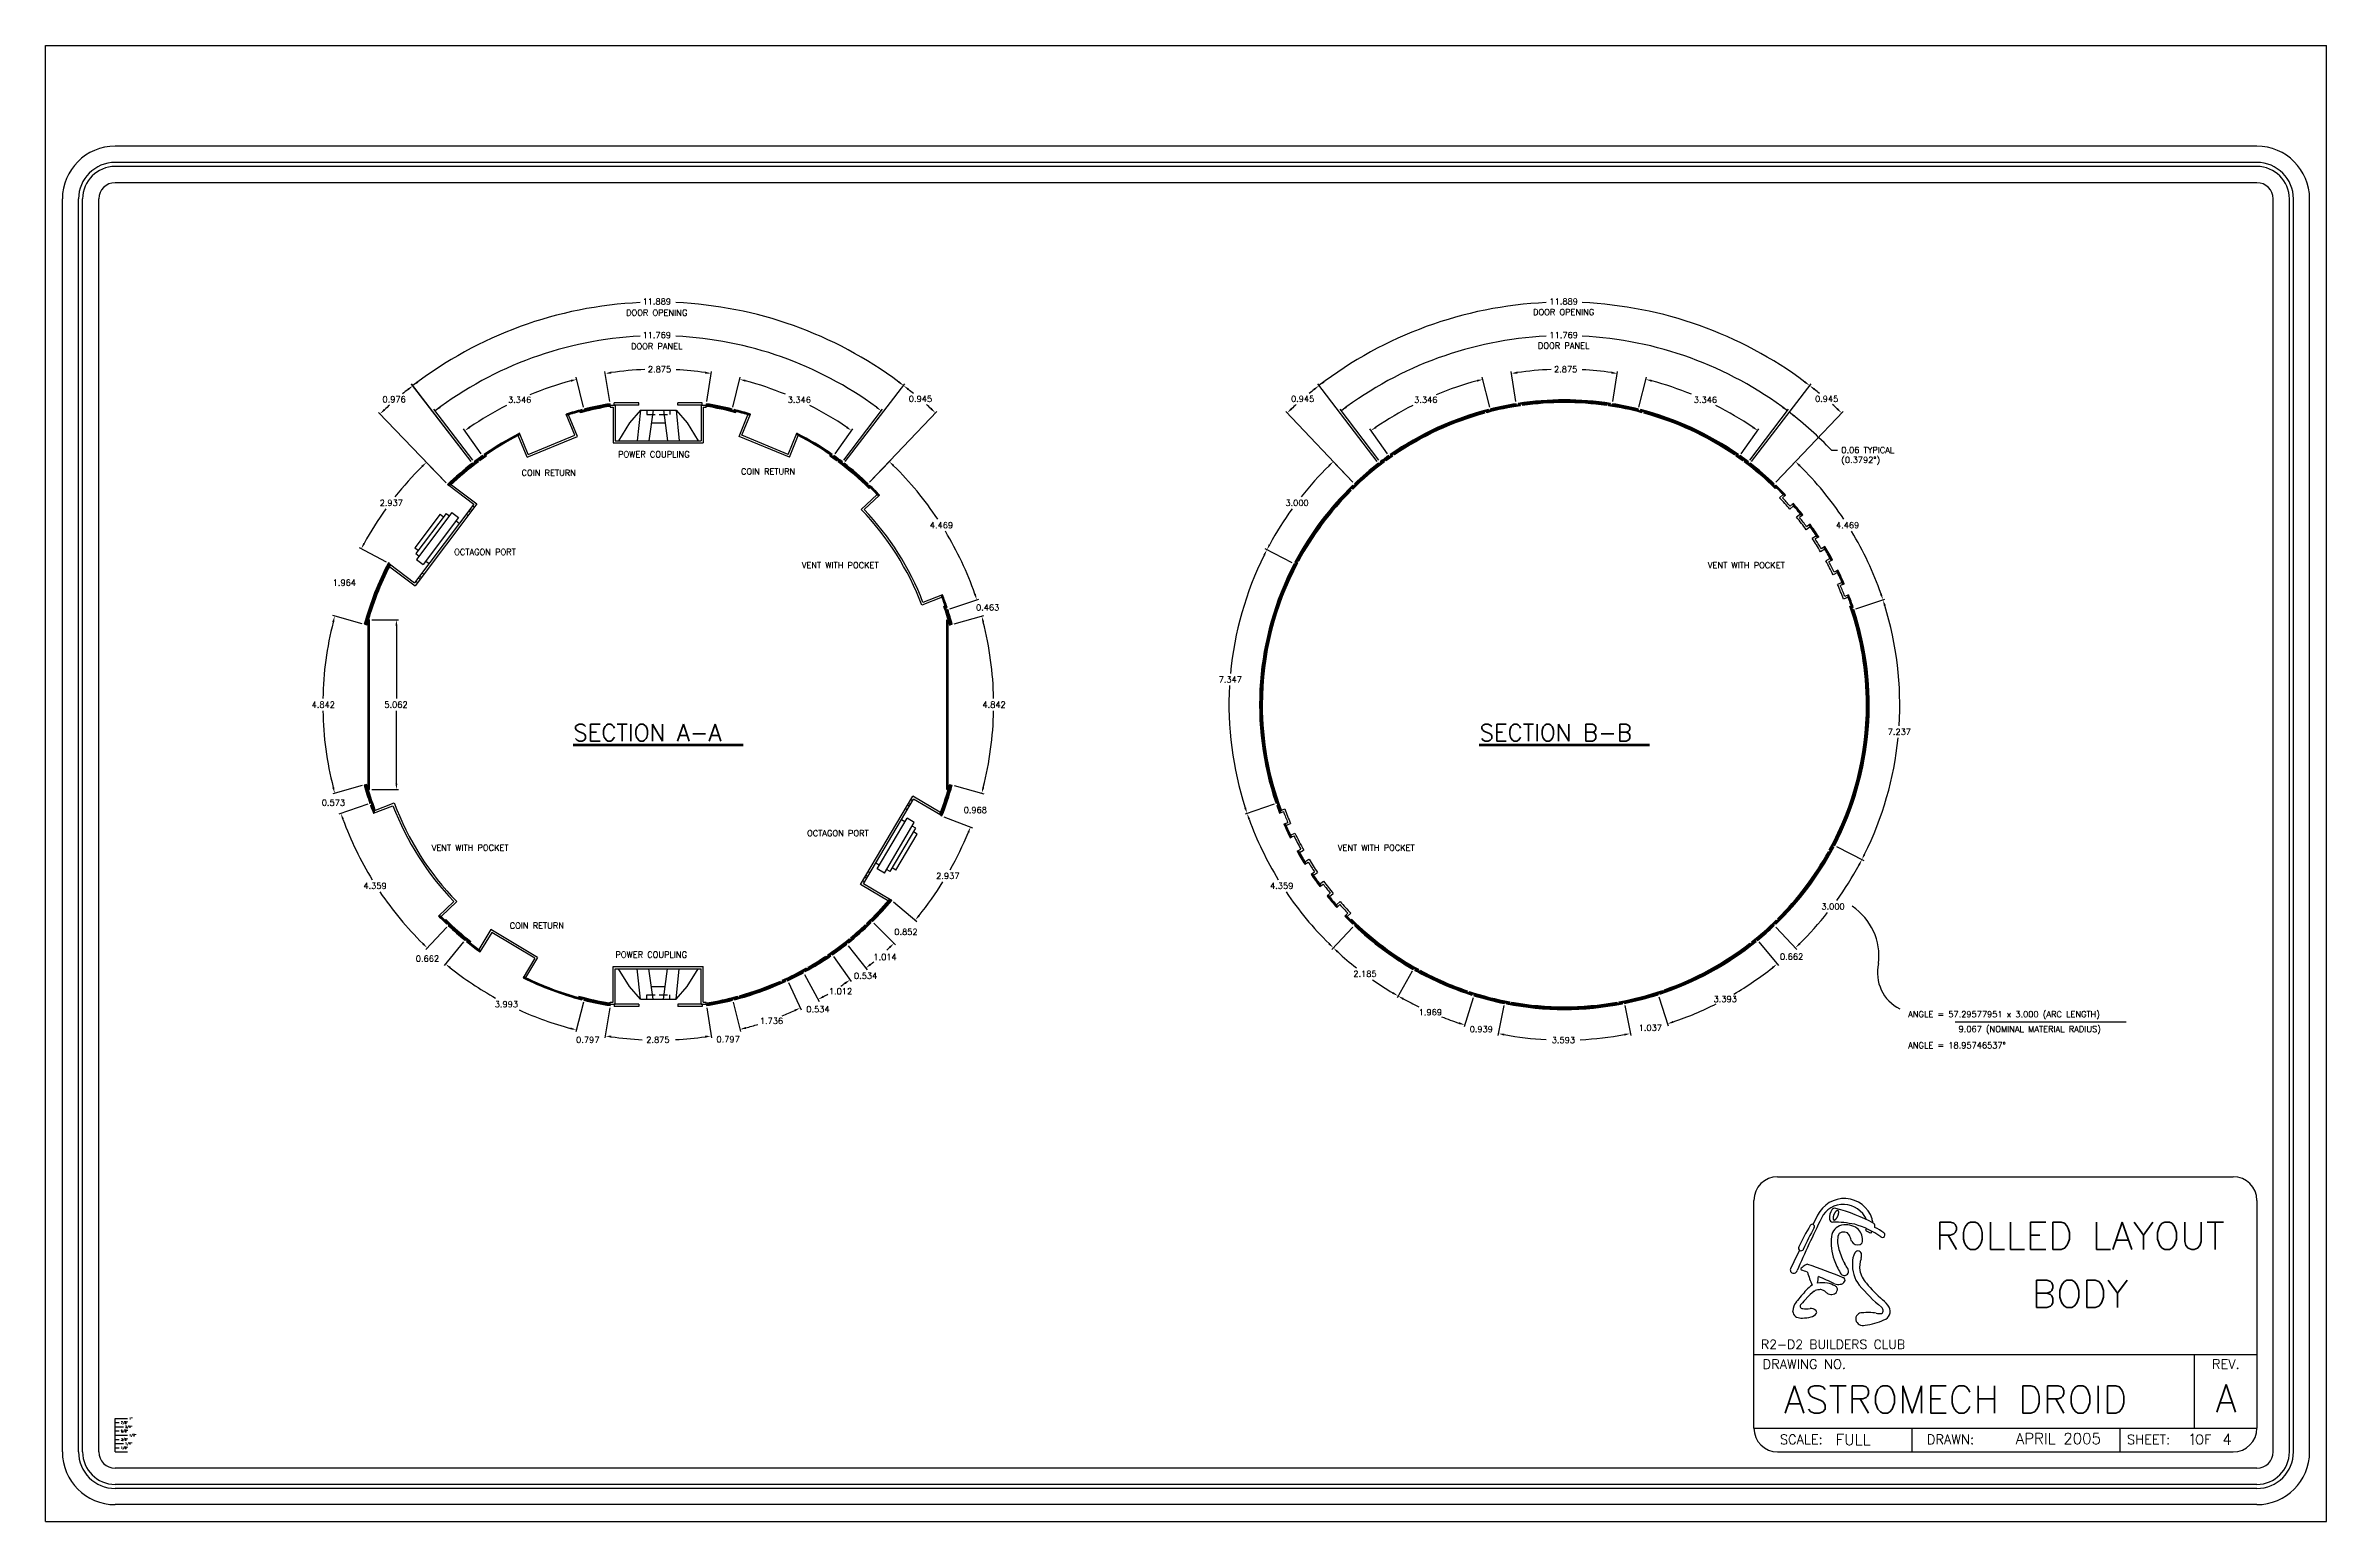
# Model space of a CAD drawing. Extents: x 0 to 68, y 0 to 44.
import ezdxf
from ezdxf.enums import TextEntityAlignment as Align

# ---------------------------------------------------------------- set-up
doc = ezdxf.new("R2010")
doc.units = 0
doc.linetypes.add('HIDDEN', pattern=[0.375, 0.25, -0.125])
doc.layers.get('0').update_dxf_attribs({"linetype": 'CONTINUOUS'})
for name, color, linetype in [('BODY_PANELS', 2, 'CONTINUOUS'), ('DIMENSIONS', 1, 'CONTINUOUS'), ('FORM', 5, 'CONTINUOUS'), ('INNER_SKIN', 7, 'CONTINUOUS'), ('OUTER_SKIN', 7, 'CONTINUOUS'), ('OUTER_SKIN_PANELS', 2, 'CONTINUOUS')]:
    doc.layers.add(name, color=color, linetype=linetype)
doc.styles.get("Standard").update_dxf_attribs({"font": 'simplex.shx'})

msp = doc.modelspace()

# ---------------------------------------------------------------- texts
for s, p in [('7/8"', (2.246, 2.913)), ('5/8"', (2.246, 2.663)), ('3/4"', (2.371, 2.788)), ('1"', (2.496, 3.038)), ('3/8"', (2.246, 2.413)), ('1/8"', (2.246, 2.163)), ('1/4"', (2.371, 2.288)), ('1/2"', (2.496, 2.538))]:
    msp.add_text(s, height=0.0625).set_placement(p)
at = {"layer": 'BODY_PANELS'}
for s, p in [('COIN RETURN', (14.19, 31.173)), ('POWER COUPLING', (17.067, 31.724)), ('COIN RETURN', (20.732, 31.213)), ('OCTAGON PORT', (12.181, 28.812)), ('VENT WITH POCKET', (22.544, 28.418)), ('VENT WITH POCKET', (49.56, 28.418)), ('OCTAGON PORT', (22.702, 20.428)), ('VENT WITH POCKET', (11.511, 19.995)), ('VENT WITH POCKET', (38.527, 19.995)), ('COIN RETURN', (13.836, 17.673)), ('POWER COUPLING', (16.988, 16.807))]:
    msp.add_text(s, height=0.18, dxfattribs=at).set_placement(p)
at = {"layer": 'DIMENSIONS'}
for s, p in [('DOOR OPENING', (18.221, 35.946)), ('11.889', (18.221, 36.28)), ('DOOR OPENING', (45.26, 35.964)), ('11.889', (45.26, 36.28)), ('11.769', (18.221, 35.28)), ('11.769', (45.26, 35.28)), ('DOOR PANEL', (18.221, 34.946)), ('DOOR PANEL', (45.26, 34.964))]:
    msp.add_text(s, height=0.18, dxfattribs=at).set_placement(p, align=Align.CENTER)
for s, height, p in [('2.875', 0.18, (17.956, 34.26)), ('2.875', 0.18, (44.972, 34.26)), ('0.976', 0.18, (10.043, 33.364)), ('3.346', 0.18, (13.787, 33.35)), ('3.346', 0.18, (22.124, 33.35)), ('0.945', 0.18, (25.737, 33.378)), ('0.945', 0.18, (37.13, 33.378)), ('3.346', 0.18, (40.803, 33.35)), ('3.346', 0.18, (49.14, 33.35)), ('0.945', 0.18, (52.753, 33.378)), ('0.06 TYPICAL', 0.18, (53.537, 31.852)), ('(0.3792%%d)', 0.18, (53.537, 31.558)), ('2.937', 0.18, (9.959, 30.276)), ('3.000', 0.18, (36.964, 30.276)), ('4.469', 0.18, (26.362, 29.61)), ('4.469', 0.18, (53.378, 29.61)), ('1.964', 0.18, (8.561, 27.898)), ('0.463', 0.18, (27.739, 27.158)), ('7.347', 0.18, (34.973, 25.009)), ('4.842', 0.18, (7.931, 24.26)), ('5.062', 0.18, (10.099, 24.26)), ('4.842', 0.18, (27.931, 24.26)), ('SECTION A-A', 0.5, (15.736, 23.267)), ('SECTION B-B', 0.5, (42.752, 23.267)), ('7.237', 0.18, (54.922, 23.45)), ('0.573', 0.18, (8.234, 21.337)), ('0.968', 0.18, (27.371, 21.119)), ('2.937', 0.18, (26.552, 19.155)), ('4.359', 0.18, (9.474, 18.859)), ('4.359', 0.18, (36.507, 18.859)), ('3.000', 0.18, (52.944, 18.243)), ('0.852', 0.18, (25.303, 17.486)), ('0.662', 0.18, (11.038, 16.689)), ('0.534', 0.18, (24.1, 16.175)), ('1.014', 0.18, (24.681, 16.737)), ('2.185', 0.18, (38.988, 16.235)), ('0.662', 0.18, (51.708, 16.748)), ('1.012', 0.18, (23.352, 15.715)), ('3.393', 0.18, (49.73, 15.483)), ('3.993', 0.18, (13.391, 15.329)), ('1.736', 0.18, (21.294, 14.831)), ('0.534', 0.18, (22.679, 15.179)), ('1.969', 0.18, (40.939, 15.09)), ('ANGLE = 57.29577951 x 3.000 (ARC LENGTH)', 0.18, (55.532, 15.03)), ('0.797', 0.18, (15.818, 14.267)), ('2.875', 0.18, (17.907, 14.269)), ('0.797', 0.18, (20.002, 14.283)), ('0.939', 0.18, (42.457, 14.584)), ('3.593', 0.18, (44.905, 14.26)), ('1.037', 0.18, (47.498, 14.625)), ('ANGLE = 18.95746537%%D', 0.18, (55.532, 14.104)), ('9.067 (NOMINAL MATERIAL RADIUS)', 0.18, (57.033, 14.589))]:
    msp.add_text(s, height=height, dxfattribs=at).set_placement(p)
at = {"layer": 'FORM'}
for s, height, p in [('ROLLED LAYOUT', 0.81877, (60.652, 8.107)), ('BODY', 0.8188, (60.652, 6.375))]:
    msp.add_text(s, height=height, dxfattribs=at).set_placement(p, align=Align.CENTER)
at = {"layer": 'FORM', "color": 7}
msp.add_text('R2-D2 BUILDERS CLUB', height=0.27077, dxfattribs=at).set_placement((51.144, 5.141))
at = {"layer": 'FORM', "linetype": 'CONTINUOUS'}
for s, height, p in [('DRAWING NO.', 0.28297, (51.191, 4.547)), ('SCALE:', 0.283, (51.708, 2.303)), ('DRAWN:', 0.283, (56.088, 2.303)), ('SHEET:   OF', 0.28297, (62.056, 2.299))]:
    msp.add_text(s, height=height, dxfattribs=at).set_placement(p)
msp.add_text('REV.', height=0.283, dxfattribs=at).set_placement((65.002, 4.547), align=Align.CENTER)
at = {"layer": 'FORM'}
for s, height, p in [('ASTROMECH DROID', 0.81877, (51.824, 3.227)), ('A', 0.819, (64.694, 3.259)), ('FULL', 0.3275, (53.371, 2.272)), ('1   4', 0.3275, (63.865, 2.281))]:
    msp.add_text(s, height=height, dxfattribs=at).set_placement(p)
msp.add_text('APRIL 2005', height=0.3275, dxfattribs=at).set_placement((61.279, 2.306), align=Align.RIGHT)

# ---------------------------------------------------------------- linework, layer by layer
for p, q in [((0, 0), (0, 44)), ((0, 44), (68, 44)), ((68, 0), (68, 44)), ((2.071, 2.071), (2.071, 3.071)), ((2.071, 3.071), (2.446, 3.071)), ((2.071, 2.946), (2.196, 2.946)), ((2.071, 2.821), (2.321, 2.821)), ((2.071, 2.696), (2.196, 2.696)), ((2.071, 2.571), (2.446, 2.571)), ((2.071, 2.446), (2.196, 2.446)), ((2.071, 2.321), (2.321, 2.321)), ((2.071, 2.196), (2.196, 2.196)), ((2.071, 2.071), (2.446, 2.071)), ((0, 0), (68, 0))]:
    msp.add_line(p, q)
at = {"layer": 'BODY_PANELS'}
for p, q in [((16.956, 33.283), (16.956, 33.346)), ((17.682, 33.346), (16.956, 33.346)), ((17.682, 33.283), (17.682, 33.346)), ((18.848, 33.283), (18.848, 33.346)), ((19.574, 33.346), (18.848, 33.346)), ((19.574, 33.283), (19.574, 33.346)), ((15.774, 32.383), (15.516, 33.011)), ((15.856, 32.349), (15.591, 32.993)), ((16.008, 33.111), (15.998, 33.15)), ((16.836, 33.283), (16.983, 33.283)), ((16.836, 33.283), (16.836, 33.221)), ((16.836, 33.221), (16.921, 33.221)), ((16.921, 33.221), (16.921, 32.158)), ((17.682, 33.283), (16.956, 33.283)), ((16.983, 33.283), (16.983, 32.221)), ((17.405, 32.752), (17.077, 32.221)), ((17.733, 33.127), (17.405, 32.752)), ((17.733, 33.127), (17.64, 32.221)), ((17.733, 33.127), (18.796, 33.127)), ((18.109, 33.127), (17.984, 32.221)), ((18.057, 32.752), (18.472, 32.752)), ((18.421, 33.127), (18.546, 32.221)), ((18.795, 33.127), (19.124, 32.752)), ((18.796, 33.127), (18.89, 32.221)), ((19.574, 33.283), (18.848, 33.283)), ((19.124, 32.752), (19.452, 32.221)), ((19.546, 33.283), (19.546, 32.221)), ((19.546, 33.283), (19.693, 33.283)), ((19.608, 33.221), (19.608, 32.158)), ((19.608, 33.221), (19.693, 33.221)), ((19.693, 33.283), (19.693, 33.221)), ((20.521, 33.111), (20.531, 33.15)), ((20.674, 32.349), (20.938, 32.993)), ((20.755, 32.383), (21.013, 33.011)), ((14.353, 31.731), (14.088, 32.375)), ((14.387, 31.813), (14.129, 32.441)), ((14.353, 31.731), (15.856, 32.349)), ((14.387, 31.813), (15.774, 32.383)), ((16.921, 32.158), (19.608, 32.158)), ((16.983, 32.221), (19.546, 32.221)), ((22.177, 31.731), (20.674, 32.349)), ((22.143, 31.813), (20.755, 32.383)), ((22.143, 31.813), (22.401, 32.441)), ((22.177, 31.731), (22.441, 32.375)), ((13.098, 31.776), (13.075, 31.809)), ((23.432, 31.776), (23.454, 31.809)), ((12.018, 30.894), (12.771, 30.327)), ((12.064, 30.938), (12.858, 30.339)), ((24.788, 30.619), (24.318, 30.173)), ((24.86, 30.601), (24.406, 30.171)), ((24.54, 30.867), (24.567, 30.896)), ((51.556, 30.867), (51.583, 30.896)), ((51.804, 30.619), (51.697, 30.517)), ((51.876, 30.601), (51.785, 30.515)), ((12.771, 30.327), (11.003, 27.981)), ((11.764, 30.029), (11.012, 29.031)), ((12.858, 30.339), (11.016, 27.893)), ((11.939, 30.054), (11.036, 28.856)), ((12.114, 30.078), (11.061, 28.681)), ((12.314, 29.928), (11.261, 28.53)), ((11.764, 30.029), (11.864, 29.954)), ((11.939, 30.054), (12.039, 29.979)), ((12.114, 30.078), (12.314, 29.928)), ((12.545, 30.027), (12.595, 29.99)), ((12.62, 30.127), (12.67, 30.09)), ((12.658, 30.177), (12.708, 30.14)), ((12.733, 30.277), (12.783, 30.239)), ((52.113, 30.28), (52.003, 30.182)), ((52.102, 30.353), (52.008, 30.271)), ((52.321, 30.031), (52.206, 29.939)), ((52.392, 30.007), (52.294, 29.93)), ((12.238, 29.828), (12.338, 29.753)), ((52.609, 29.655), (52.49, 29.567)), ((52.605, 29.729), (52.504, 29.655)), ((52.795, 29.389), (52.671, 29.307)), ((52.863, 29.359), (52.758, 29.29)), ((11.012, 29.031), (11.112, 28.955)), ((11.036, 28.856), (11.136, 28.78)), ((11.061, 28.681), (11.261, 28.53)), ((11.336, 28.63), (11.436, 28.555)), ((53.048, 28.988), (52.922, 28.912)), ((53.05, 29.062), (52.943, 28.998)), ((53.209, 28.707), (53.08, 28.637)), ((53.274, 28.671), (53.164, 28.612)), ((10.221, 28.491), (11.016, 27.893)), ((10.251, 28.548), (11.003, 27.981)), ((11.041, 28.031), (11.091, 27.993)), ((11.116, 28.13), (11.166, 28.093)), ((11.154, 28.18), (11.204, 28.143)), ((11.229, 28.28), (11.279, 28.243)), ((53.427, 28.286), (53.294, 28.221)), ((53.435, 28.359), (53.323, 28.304)), ((53.562, 27.991), (53.427, 27.933)), ((53.624, 27.95), (53.509, 27.9)), ((26.726, 27.552), (26.122, 27.319)), ((26.741, 27.625), (26.158, 27.4)), ((26.839, 27.236), (26.877, 27.249)), ((53.742, 27.552), (53.604, 27.499)), ((53.757, 27.625), (53.64, 27.58)), ((53.855, 27.236), (53.893, 27.249)), ((9.688, 21.347), (9.726, 21.36)), ((9.772, 21.116), (10.357, 21.339)), ((9.788, 21.189), (10.393, 21.42)), ((24.295, 18.989), (25.859, 21.623)), ((24.381, 19.011), (25.88, 21.537)), ((25.689, 21.215), (25.635, 21.247)), ((25.753, 21.322), (25.699, 21.354)), ((25.785, 21.376), (25.731, 21.408)), ((25.848, 21.483), (25.795, 21.515)), ((26.714, 21.115), (25.859, 21.623)), ((26.691, 21.056), (25.88, 21.537)), ((36.704, 21.347), (36.742, 21.36)), ((36.788, 21.116), (36.905, 21.161)), ((36.804, 21.189), (36.942, 21.242)), ((24.791, 19.458), (25.685, 20.963)), ((25.006, 19.33), (25.9, 20.835)), ((25.178, 19.374), (25.943, 20.664)), ((25.349, 19.418), (25.987, 20.493)), ((25.621, 20.855), (25.513, 20.919)), ((25.9, 20.835), (25.685, 20.963)), ((25.943, 20.664), (25.836, 20.728)), ((25.987, 20.493), (25.88, 20.556)), ((36.919, 20.791), (37.034, 20.84)), ((36.981, 20.749), (37.117, 20.807)), ((37.106, 20.381), (37.219, 20.435)), ((37.115, 20.455), (37.248, 20.519)), ((37.313, 19.98), (37.423, 20.04)), ((37.379, 19.945), (37.508, 20.016)), ((37.541, 19.665), (37.667, 19.742)), ((24.413, 19.065), (24.359, 19.097)), ((24.477, 19.172), (24.423, 19.204)), ((24.508, 19.226), (24.455, 19.258)), ((24.572, 19.334), (24.519, 19.366)), ((24.855, 19.565), (24.748, 19.629)), ((25.006, 19.33), (24.791, 19.458)), ((25.178, 19.374), (25.07, 19.438)), ((25.349, 19.418), (25.242, 19.482)), ((37.54, 19.59), (37.646, 19.656)), ((37.729, 19.295), (37.833, 19.365)), ((37.798, 19.265), (37.92, 19.348)), ((37.984, 19.001), (38.103, 19.089)), ((11.718, 18.048), (12.168, 18.481)), ((11.79, 18.031), (12.257, 18.48)), ((25.15, 18.482), (24.295, 18.989)), ((25.191, 18.53), (24.381, 19.011)), ((37.989, 18.927), (38.09, 19.001)), ((38.204, 18.649), (38.301, 18.728)), ((38.275, 18.626), (38.39, 18.718)), ((38.484, 18.379), (38.594, 18.477)), ((38.496, 18.305), (38.589, 18.388)), ((11.962, 17.804), (11.99, 17.832)), ((38.734, 18.048), (38.824, 18.135)), ((38.806, 18.031), (38.913, 18.133)), ((38.978, 17.804), (39.006, 17.832)), ((12.549, 17.285), (12.575, 17.316)), ((13.277, 17.648), (12.918, 17.052)), ((13.299, 17.562), (12.948, 16.981)), ((14.669, 16.809), (13.277, 17.648)), ((14.583, 16.788), (13.299, 17.562)), ((14.583, 16.788), (14.233, 16.206)), ((14.669, 16.809), (14.31, 16.213)), ((16.921, 15.479), (16.921, 16.541)), ((16.921, 16.541), (19.608, 16.541)), ((16.983, 15.416), (16.983, 16.479)), ((16.983, 16.479), (19.546, 16.479)), ((17.405, 15.948), (17.077, 16.479)), ((17.733, 15.573), (17.64, 16.479)), ((18.109, 15.573), (17.984, 16.479)), ((18.421, 15.573), (18.546, 16.479)), ((18.796, 15.573), (18.89, 16.479)), ((19.124, 15.948), (19.452, 16.479)), ((19.546, 15.416), (19.546, 16.479)), ((19.608, 15.479), (19.608, 16.541)), ((17.733, 15.573), (17.405, 15.948)), ((18.057, 15.948), (18.472, 15.948)), ((18.795, 15.573), (19.124, 15.948)), ((15.99, 15.552), (16, 15.591)), ((16.836, 15.479), (16.921, 15.479)), ((16.836, 15.416), (16.836, 15.479)), ((16.836, 15.416), (16.983, 15.416)), ((16.956, 15.416), (16.956, 15.354)), ((17.682, 15.416), (16.956, 15.416)), ((17.682, 15.354), (16.956, 15.354)), ((17.682, 15.416), (17.682, 15.354)), ((17.733, 15.573), (18.796, 15.573)), ((18.848, 15.416), (18.848, 15.354)), ((19.574, 15.416), (18.848, 15.416)), ((19.574, 15.354), (18.848, 15.354)), ((19.546, 15.416), (19.693, 15.416)), ((19.574, 15.416), (19.574, 15.354)), ((19.608, 15.479), (19.693, 15.479)), ((19.693, 15.416), (19.693, 15.479))]:
    msp.add_line(p, q, dxfattribs=at)
at = {"layer": 'BODY_PANELS', "linetype": 'HIDDEN'}
for p, q in [((17.921, 33.127), (17.921, 33.002)), ((17.921, 33.002), (18.608, 33.002)), ((18.608, 33.127), (18.608, 33.002)), ((17.921, 15.573), (17.921, 15.698)), ((17.921, 15.698), (18.608, 15.698)), ((18.608, 15.573), (18.608, 15.698))]:
    msp.add_line(p, q, dxfattribs=at)
at = {"layer": 'BODY_PANELS'}
for centre, radius, start, end in [((18.265, 24.35), 9.087, 104.44248, 107.60714), ((18.265, 24.35), 9.047, 104.44248, 107.18885), ((18.265, 24.35), 9.047, 72.81115, 75.55752), ((18.265, 24.35), 9.087, 72.39286, 75.55752), ((18.265, 24.35), 9.087, 117.07578, 124.82816), ((18.265, 24.35), 9.047, 117.49407, 124.82816), ((18.265, 24.35), 9.087, 55.17184, 62.92422), ((18.265, 24.35), 9.047, 55.17184, 62.50593), ((18.265, 24.35), 9.047, 43.86159, 46.08486), ((18.265, 24.35), 9.087, 43.46577, 46.08486), ((45.281, 24.35), 9.047, 43.86159, 46.08486), ((45.281, 24.35), 9.087, 43.46577, 46.08486), ((18.265, 24.35), 8.399, 20.70093, 43.8921), ((18.265, 24.35), 8.462, 21.12726, 43.46577), ((45.281, 24.35), 8.899, 40.94625, 43.86815), ((45.281, 24.35), 8.962, 41.34864, 43.46577), ((45.281, 24.35), 9.087, 38.50501, 41.34864), ((45.281, 24.35), 9.047, 38.90083, 40.95281), ((45.281, 24.35), 8.899, 35.89091, 38.90739), ((45.281, 24.35), 8.962, 36.29329, 38.50501), ((45.281, 24.35), 9.087, 33.44966, 36.29329), ((45.281, 24.35), 9.047, 33.84549, 35.89747), ((45.281, 24.35), 8.899, 30.83557, 33.85205), ((45.281, 24.35), 8.962, 31.23795, 33.44966), ((45.281, 24.35), 9.047, 28.79014, 30.84213), ((45.281, 24.35), 9.087, 28.39432, 31.23795), ((45.281, 24.35), 8.899, 25.78022, 28.7967), ((45.281, 24.35), 8.962, 26.18261, 28.39432), ((45.281, 24.35), 9.047, 23.7348, 25.78678), ((45.281, 24.35), 8.899, 20.72488, 23.74136), ((45.281, 24.35), 9.087, 23.33898, 26.18261), ((45.281, 24.35), 8.962, 21.12726, 23.33898), ((18.265, 24.35), 9.047, 18.60275, 20.73144), ((18.265, 24.35), 9.087, 18.60275, 21.12726), ((45.281, 24.35), 9.047, 18.60275, 20.73144), ((45.281, 24.35), 9.087, 18.60275, 21.12726), ((18.265, 24.35), 9.087, 199.29786, 200.8445), ((18.265, 24.35), 9.047, 199.29786, 200.44868), ((18.265, 24.35), 8.462, 200.8445, 223.90946), ((18.265, 24.35), 8.399, 200.41817, 224.3358), ((45.281, 24.35), 9.087, 199.29786, 200.8445), ((45.281, 24.35), 9.047, 199.29786, 200.44868), ((45.281, 24.35), 8.962, 200.8445, 203.05622), ((45.281, 24.35), 8.899, 200.44212, 203.4586), ((45.281, 24.35), 9.087, 203.05622, 205.89985), ((45.281, 24.35), 9.047, 203.45204, 205.50402), ((45.281, 24.35), 8.962, 205.89985, 208.74345), ((45.281, 24.35), 8.899, 205.49746, 209.14584), ((45.281, 24.35), 9.087, 208.74345, 211.58709), ((45.281, 24.35), 9.047, 209.13928, 211.19126), ((45.281, 24.35), 8.899, 211.1847, 214.20118), ((45.281, 24.35), 8.962, 211.58709, 213.7988), ((45.281, 24.35), 9.087, 213.7988, 216.64243), ((45.281, 24.35), 9.047, 214.19462, 216.24661), ((45.281, 24.35), 8.899, 216.24004, 219.25653), ((45.281, 24.35), 8.962, 216.64243, 218.85414), ((45.281, 24.35), 9.087, 218.85414, 221.69775), ((45.281, 24.35), 9.047, 219.24996, 221.30193), ((45.281, 24.35), 8.962, 221.69775, 223.90946), ((45.281, 24.35), 8.899, 221.29536, 224.31185), ((18.265, 24.35), 9.087, 223.90946, 226.08802), ((18.265, 24.35), 9.047, 224.30529, 226.08802), ((45.281, 24.35), 9.087, 223.90946, 226.08802), ((45.281, 24.35), 9.047, 224.30529, 226.08802), ((18.265, 24.35), 9.087, 231.02646, 234.19111), ((18.265, 24.35), 9.047, 231.02646, 233.77283), ((18.265, 24.35), 9.087, 243.65976, 255.50064), ((18.265, 24.35), 9.047, 244.07804, 255.50064)]:
    msp.add_arc(centre, radius, start, end, dxfattribs=at)
at = {"layer": 'DIMENSIONS'}
for p, q in [((16.041, 33.225), (15.82, 34.111)), ((16.82, 33.385), (16.676, 34.286)), ((19.709, 33.385), (19.853, 34.286)), ((20.488, 33.225), (20.71, 34.111)), ((43.057, 33.225), (42.835, 34.111)), ((43.836, 33.385), (43.692, 34.286)), ((46.725, 33.385), (46.869, 34.286)), ((47.504, 33.225), (47.726, 34.111)), ((12.687, 31.602), (10.911, 33.912)), ((12.687, 31.602), (10.912, 33.911)), ((23.843, 31.602), (25.619, 33.912)), ((23.843, 31.602), (25.619, 33.912)), ((39.703, 31.602), (37.927, 33.912)), ((39.703, 31.602), (37.927, 33.912)), ((50.859, 31.602), (52.635, 33.912)), ((50.859, 31.602), (52.635, 33.912)), ((11.94, 30.961), (9.927, 33.065)), ((12.735, 31.639), (11.579, 33.163)), ((23.795, 31.639), (24.951, 33.163)), ((24.567, 30.983), (26.574, 33.095)), ((38.978, 30.983), (36.972, 33.095)), ((39.751, 31.639), (38.595, 33.163)), ((50.811, 31.639), (51.967, 33.163)), ((51.583, 30.983), (53.589, 33.095)), ((12.99, 31.826), (12.463, 32.572)), ((23.54, 31.826), (24.066, 32.572)), ((40.006, 31.826), (39.479, 32.572)), ((50.556, 31.826), (51.082, 32.572)), ((11.94, 30.961), (11.309, 31.621)), ((24.567, 30.983), (25.196, 31.645)), ((38.978, 30.983), (38.349, 31.645)), ((51.583, 30.983), (52.212, 31.645)), ((53.246, 31.936), (53.428, 31.936)), ((10.164, 28.604), (9.356, 29.029)), ((37.165, 28.576), (36.356, 28.997)), ((37.165, 28.576), (36.356, 28.997)), ((26.955, 27.211), (27.823, 27.497)), ((53.971, 27.211), (54.838, 27.497)), ((53.971, 27.211), (54.838, 27.497)), ((9.439, 26.764), (8.559, 27.005)), ((9.722, 26.881), (10.522, 26.881)), ((10.459, 26.701), (10.459, 24.53)), ((27.09, 26.764), (27.971, 27.005)), ((10.459, 21.999), (10.459, 24.17)), ((15.727, 23.169), (20.802, 23.169)), ((15.727, 23.137), (20.802, 23.137)), ((42.743, 23.169), (47.818, 23.169)), ((42.743, 23.137), (47.818, 23.137)), ((9.439, 21.936), (8.559, 21.695)), ((9.722, 21.819), (10.522, 21.819)), ((27.09, 21.936), (27.971, 21.695)), ((9.61, 21.383), (8.746, 21.087)), ((36.625, 21.383), (35.762, 21.087)), ((36.625, 21.383), (35.762, 21.087)), ((26.783, 21.009), (27.633, 20.676)), ((53.396, 20.124), (54.205, 19.702)), ((53.396, 20.124), (54.205, 19.702)), ((25.276, 18.472), (25.976, 17.885)), ((11.963, 17.717), (11.334, 17.055)), ((24.694, 17.84), (25.335, 17.19)), ((38.979, 17.717), (38.35, 17.055)), ((38.979, 17.717), (38.35, 17.055)), ((51.583, 17.717), (52.211, 17.055)), ((12.463, 17.275), (11.884, 16.569)), ((23.927, 17.163), (24.492, 16.446)), ((51.082, 17.275), (51.661, 16.569)), ((23.494, 16.842), (24.016, 16.093)), ((40.743, 16.405), (40.291, 15.612)), ((40.743, 16.405), (40.291, 15.612)), ((22.145, 16.064), (22.525, 15.251)), ((22.626, 16.307), (23.061, 15.504)), ((48.094, 15.644), (48.374, 14.775)), ((16.033, 15.477), (15.81, 14.591)), ((16.82, 15.315), (16.676, 14.414)), ((19.709, 15.315), (19.853, 14.414)), ((20.497, 15.477), (20.716, 14.607)), ((42.562, 15.614), (42.291, 14.742)), ((43.48, 15.379), (43.3, 14.484)), ((47.082, 15.379), (47.261, 14.484)), ((56.928, 14.892), (62.035, 14.892))]:
    msp.add_line(p, q, dxfattribs=at)
for centre, radius, start, end in [((18.265, 24.35), 12, 92.57744, 127.56436), ((18.265, 24.35), 12, 53.29508, 87.47073), ((45.281, 24.35), 12, 92.57744, 127.56436), ((45.281, 24.35), 12, 53.29508, 87.47073), ((18.265, 24.35), 11, 92.81194, 127.18521), ((18.265, 24.35), 11, 53.75237, 87.24062), ((45.281, 24.35), 11, 92.81194, 127.18521), ((45.281, 24.35), 11, 52.81479, 87.24062), ((18.265, 24.35), 10, 105.09467, 112.48301), ((18.265, 24.35), 10, 92.26646, 98.05248), ((18.265, 24.35), 10, 81.94752, 86.95259), ((18.265, 24.35), 10, 67.71697, 74.90533), ((45.281, 24.35), 10, 105.09467, 112.48301), ((45.281, 24.35), 10, 92.26646, 98.05248), ((45.281, 24.35), 10, 81.94752, 86.95259), ((45.281, 24.35), 10, 67.71697, 74.90533), ((18.265, 24.35), 11.999, 128.42389, 129.4451), ((18.265, 24.35), 12, 50.65101, 51.57619), ((45.281, 24.35), 12, 128.42381, 129.34899), ((45.281, 24.35), 12, 50.65101, 51.57619), ((18.265, 24.35), 11.999, 131.87323, 132.87235), ((18.265, 24.35), 10, 116.87699, 124.17597), ((18.265, 24.35), 10, 55.82403, 63.15516), ((18.265, 24.35), 12, 47.32346, 48.22669), ((45.281, 24.35), 12, 131.77331, 132.67654), ((45.281, 24.35), 10, 116.87699, 124.17597), ((45.281, 24.35), 10, 55.82403, 63.15516), ((45.281, 24.35), 11, 43.60187, 52.43564), ((45.281, 24.35), 12, 47.32346, 48.22669), ((18.265, 24.35), 10, 134.76322, 141.70917), ((18.265, 24.35), 10, 33.57296, 45.43268), ((45.281, 24.35), 10, 134.56732, 141.71239), ((45.281, 24.35), 10, 33.57296, 45.43268), ((18.265, 24.35), 10, 144.29209, 151.25997), ((45.281, 24.35), 10, 144.29519, 151.46219), ((18.265, 24.35), 10, 19.25494, 31.13113), ((45.281, 24.35), 10, 19.25494, 31.13113), ((45.281, 24.35), 10, 153.52486, 174.67113), ((45.281, 24.35), 10, 356.391, 17.19226), ((18.265, 24.35), 10, 165.73352, 178.96862), ((18.265, 24.35), 10, 1.03138, 14.26648), ((45.281, 24.35), 10, 176.7397, 197.88737), ((18.265, 24.35), 10, 181.03138, 194.26648), ((18.265, 24.35), 10, 345.73352, 358.96862), ((45.281, 24.35), 10, 333.5217, 354.32145), ((18.265, 24.35), 10, 199.95005, 211.47568), ((18.265, 24.35), 10, 330.49758, 337.55388), ((45.281, 24.35), 10, 199.95005, 211.47568), ((18.265, 24.35), 10, 321.05712, 328.09851), ((45.281, 24.35), 10, 324.29209, 331.45903), ((18.265, 24.35), 10, 213.92703, 225.43583), ((45.281, 24.35), 10, 213.92703, 225.43583), ((45.281, 24.35), 10, 314.56417, 321.70917), ((52.867, 16.849), 1.793, 353.08361, 56.16824), ((18.265, 24.35), 10, 312.92928, 313.61051), ((18.265, 24.35), 10, 231.67865, 241.00443), ((18.265, 24.35), 10, 309.26553, 309.98027), ((45.281, 24.35), 10, 227.49851, 231.67426), ((45.281, 24.35), 10, 300.34992, 308.32135), ((55.825, 16.359), 1.209, 166.89287, 243.47891), ((18.265, 24.35), 10, 299.49608, 300.37287), ((18.265, 24.35), 10, 302.96978, 303.82842), ((45.281, 24.35), 10, 235.13466, 239.24008), ((18.265, 24.35), 10, 245.52523, 254.84846), ((18.265, 24.35), 9.984, 291.74725, 294.05733), ((45.281, 24.35), 10, 241.30276, 244.28213), ((45.281, 24.35), 10, 248.53359, 251.68255), ((45.281, 24.35), 10, 288.93673, 296.93594), ((18.265, 24.35), 10, 261.94752, 267.2758), ((18.265, 24.35), 10, 272.96766, 278.05248), ((18.265, 24.35), 9.984, 285.15318, 287.30673), ((45.281, 24.35), 10, 259.67893, 266.89429), ((45.281, 24.35), 10, 272.71716, 280.32107)]:
    msp.add_arc(centre, radius, start, end, dxfattribs=at)
for points in [[(15.653, 34.034), (15.668, 33.976), (15.835, 34.05)], [(16.868, 34.222), (16.859, 34.281), (16.686, 34.225)], [(19.67, 34.281), (19.661, 34.222), (19.844, 34.225)], [(20.861, 33.976), (20.876, 34.034), (20.695, 34.05)], [(42.669, 34.034), (42.684, 33.976), (42.851, 34.05)], [(43.884, 34.222), (43.875, 34.281), (43.702, 34.225)], [(46.686, 34.281), (46.677, 34.222), (46.859, 34.225)], [(47.877, 33.976), (47.892, 34.034), (47.711, 34.05)], [(10.789, 33.774), (10.826, 33.727), (10.95, 33.861)], [(11.111, 33.947), (11.074, 33.995), (10.949, 33.862)], [(25.455, 33.995), (25.419, 33.947), (25.581, 33.862)], [(25.704, 33.728), (25.741, 33.775), (25.581, 33.862)], [(37.804, 33.775), (37.841, 33.728), (37.965, 33.862)], [(38.126, 33.947), (38.09, 33.995), (37.965, 33.862)], [(52.471, 33.995), (52.435, 33.947), (52.596, 33.862)], [(52.72, 33.728), (52.757, 33.775), (52.596, 33.862)], [(10.122, 33.122), (10.081, 33.165), (9.97, 33.02)], [(11.779, 33.197), (11.743, 33.245), (11.616, 33.113)], [(12.664, 32.598), (12.63, 32.648), (12.499, 32.521)], [(23.899, 32.648), (23.865, 32.598), (24.03, 32.521)], [(24.787, 33.245), (24.751, 33.197), (24.913, 33.113)], [(26.42, 33.194), (26.379, 33.15), (26.53, 33.049)], [(37.167, 33.15), (37.126, 33.194), (37.015, 33.049)], [(38.795, 33.197), (38.759, 33.245), (38.632, 33.113)], [(39.68, 32.598), (39.646, 32.648), (39.515, 32.521)], [(50.915, 32.648), (50.881, 32.598), (51.046, 32.521)], [(51.803, 33.245), (51.767, 33.197), (51.929, 33.113)], [(52.11, 32.935), (52.147, 32.982), (51.987, 33.069)], [(53.435, 33.194), (53.394, 33.15), (53.546, 33.049)], [(11.202, 31.472), (11.244, 31.429), (11.352, 31.576)], [(25.261, 31.453), (25.303, 31.496), (25.153, 31.599)], [(38.242, 31.496), (38.284, 31.453), (38.393, 31.599)], [(52.277, 31.453), (52.319, 31.496), (52.169, 31.599)], [(9.523, 29.144), (9.47, 29.172), (9.412, 29)], [(36.303, 28.822), (36.356, 28.794), (36.411, 28.968)], [(36.522, 29.113), (36.469, 29.141), (36.411, 28.968)], [(27.734, 27.657), (27.677, 27.638), (27.763, 27.477)], [(54.75, 27.657), (54.693, 27.638), (54.779, 27.477)], [(54.805, 27.297), (54.862, 27.315), (54.779, 27.477)], [(8.544, 26.822), (8.602, 26.807), (8.619, 26.988)], [(10.429, 26.701), (10.489, 26.701), (10.459, 26.881)], [(27.927, 26.807), (27.985, 26.822), (27.91, 26.988)], [(8.602, 21.893), (8.544, 21.878), (8.619, 21.712)], [(10.429, 21.999), (10.489, 21.999), (10.459, 21.819)], [(27.985, 21.878), (27.927, 21.893), (27.91, 21.712)], [(8.837, 20.928), (8.893, 20.948), (8.805, 21.108)], [(35.792, 21.288), (35.736, 21.269), (35.821, 21.108)], [(35.852, 20.928), (35.909, 20.948), (35.821, 21.108)], [(27.479, 20.543), (27.535, 20.521), (27.574, 20.699)], [(54.039, 19.586), (54.092, 19.558), (54.15, 19.731)], [(54.258, 19.878), (54.205, 19.905), (54.15, 19.731)], [(26.066, 18.045), (26.019, 18.084), (25.928, 17.926)], [(11.269, 17.247), (11.227, 17.204), (11.377, 17.1)], [(25.141, 17.131), (25.183, 17.088), (25.291, 17.235)], [(38.284, 17.247), (38.243, 17.204), (38.393, 17.1)], [(38.504, 16.955), (38.545, 16.999), (38.393, 17.1)], [(52.319, 17.204), (52.277, 17.247), (52.168, 17.1)], [(12.045, 16.481), (12.083, 16.528), (11.924, 16.617)], [(24.613, 16.584), (24.575, 16.631), (24.454, 16.495)], [(51.463, 16.528), (51.5, 16.481), (51.622, 16.617)], [(23.203, 15.62), (23.174, 15.672), (23.031, 15.559)], [(23.815, 16.068), (23.849, 16.018), (23.98, 16.144)], [(40.181, 15.783), (40.151, 15.731), (40.322, 15.666)], [(40.464, 15.552), (40.493, 15.604), (40.322, 15.666)], [(22.322, 15.26), (22.347, 15.206), (22.498, 15.308)], [(15.659, 14.727), (15.643, 14.669), (15.825, 14.652)], [(16.859, 14.419), (16.868, 14.478), (16.686, 14.475)], [(19.661, 14.478), (19.67, 14.419), (19.844, 14.475)], [(20.882, 14.684), (20.867, 14.742), (20.7, 14.667)], [(42.147, 14.885), (42.129, 14.828), (42.309, 14.802)], [(43.483, 14.482), (43.495, 14.541), (43.312, 14.546)], [(47.067, 14.541), (47.078, 14.482), (47.249, 14.546)], [(48.535, 14.863), (48.516, 14.92), (48.355, 14.834)]]:
    msp.add_solid(points, dxfattribs=at)
at = {"layer": 'FORM'}
for p, q in [((65.929, 41), (2.071, 41)), ((65.929, 40.516), (2.071, 40.516)), ((65.929, 40.396), (2.071, 40.396)), ((65.929, 39.912), (2.071, 39.912)), ((0.5, 2.071), (0.5, 39.429)), ((0.984, 2.071), (0.984, 39.429)), ((1.104, 2.071), (1.104, 39.429)), ((1.588, 2.071), (1.588, 39.429)), ((66.412, 2.071), (66.412, 39.429)), ((66.896, 2.071), (66.896, 39.429)), ((67.016, 2.071), (67.016, 39.429)), ((67.5, 2.071), (67.5, 39.429)), ((65.929, 1.588), (2.071, 1.588)), ((65.929, 1.104), (2.071, 1.104)), ((65.929, 0.984), (2.071, 0.984)), ((65.929, 0.5), (2.071, 0.5))]:
    msp.add_line(p, q, dxfattribs=at)
at = {"layer": 'FORM', "linetype": 'CONTINUOUS'}
for p, q in [((51.639, 10.277), (65.221, 10.277)), ((50.931, 2.779), (50.931, 9.57)), ((65.929, 9.57), (65.929, 2.779)), ((50.931, 4.972), (65.929, 4.972)), ((64.059, 4.972), (64.059, 2.779)), ((50.931, 2.779), (65.929, 2.779)), ((55.645, 2.779), (55.645, 2.071)), ((61.844, 2.77), (61.844, 2.063)), ((51.639, 2.071), (65.221, 2.071))]:
    msp.add_line(p, q, dxfattribs=at)
at = {"layer": 'FORM', "color": 1}
msp.add_polyline3d([(53.438, 9.269, 0), (53.435, 9.271, 0), (53.432, 9.271, 0), (53.428, 9.272, 0), (53.425, 9.272, 0), (53.422, 9.271, 0), (53.418, 9.271, 0), (53.414, 9.27, 0), (53.411, 9.268, 0), (53.407, 9.267, 0), (53.403, 9.265, 0), (53.399, 9.262, 0), (53.395, 9.26, 0), (53.391, 9.257, 0), (53.387, 9.254, 0), (53.383, 9.25, 0), (53.378, 9.246, 0), (53.374, 9.242, 0), (53.37, 9.238, 0), (53.366, 9.233, 0), (53.362, 9.228, 0), (53.358, 9.223, 0), (53.354, 9.217, 0), (53.35, 9.212, 0), (53.346, 9.206, 0), (53.342, 9.2, 0), (53.338, 9.194, 0), (53.334, 9.187, 0), (53.331, 9.181, 0), (53.327, 9.174, 0), (53.324, 9.167, 0), (53.321, 9.161, 0), (53.318, 9.154, 0), (53.315, 9.147, 0), (53.312, 9.14, 0), (53.309, 9.133, 0), (53.306, 9.126, 0), (53.304, 9.119, 0), (53.302, 9.112, 0), (53.3, 9.105, 0), (53.298, 9.098, 0), (53.297, 9.091, 0), (53.295, 9.084, 0), (53.294, 9.078, 0), (53.293, 9.071, 0), (53.292, 9.065, 0), (53.291, 9.058, 0), (53.291, 9.052, 0), (53.291, 9.046, 0), (53.291, 9.041, 0), (53.291, 9.035, 0), (53.291, 9.03, 0), (53.292, 9.025, 0), (53.293, 9.02, 0), (53.294, 9.016, 0), (53.295, 9.011, 0), (53.296, 9.008, 0), (53.298, 9.004, 0), (53.299, 9.001, 0), (53.301, 8.997, 0), (53.303, 8.995, 0), (53.306, 8.992, 0), (53.308, 8.99, 0), (53.311, 8.988, 0), (53.314, 8.987, 0), (53.317, 8.986, 0), (53.32, 8.985, 0), (53.323, 8.985, 0), (53.326, 8.985, 0), (53.33, 8.985, 0), (53.333, 8.986, 0), (53.337, 8.987, 0), (53.341, 8.988, 0), (53.344, 8.99, 0), (53.348, 8.992, 0), (53.352, 8.994, 0), (53.356, 8.997, 0), (53.361, 9, 0), (53.365, 9.003, 0), (53.369, 9.006, 0), (53.373, 9.01, 0), (53.377, 9.014, 0), (53.381, 9.019, 0), (53.385, 9.024, 0), (53.389, 9.029, 0), (53.394, 9.034, 0), (53.398, 9.039, 0), (53.402, 9.045, 0), (53.406, 9.051, 0), (53.41, 9.057, 0), (53.413, 9.063, 0), (53.417, 9.069, 0), (53.421, 9.076, 0), (53.424, 9.082, 0), (53.427, 9.089, 0), (53.431, 9.096, 0), (53.434, 9.103, 0), (53.437, 9.11, 0), (53.44, 9.117, 0), (53.442, 9.124, 0), (53.445, 9.131, 0), (53.447, 9.138, 0), (53.449, 9.145, 0), (53.451, 9.152, 0), (53.453, 9.159, 0), (53.455, 9.166, 0), (53.456, 9.172, 0), (53.457, 9.179, 0), (53.458, 9.185, 0), (53.459, 9.192, 0), (53.46, 9.198, 0), (53.46, 9.204, 0), (53.461, 9.21, 0), (53.461, 9.216, 0), (53.461, 9.221, 0), (53.46, 9.226, 0), (53.459, 9.231, 0), (53.459, 9.236, 0), (53.458, 9.241, 0), (53.457, 9.245, 0), (53.455, 9.249, 0), (53.454, 9.253, 0), (53.452, 9.256, 0), (53.45, 9.259, 0), (53.448, 9.262, 0), (53.446, 9.264, 0), (53.443, 9.266, 0), (53.44, 9.268, 0), (53.438, 9.269, 0)], dxfattribs=at)
at = {"layer": 'FORM'}
for centre, radius, start, end in [((2.071, 39.429), 1.571, 90, 180), ((65.929, 39.429), 1.571, 0, 90), ((2.071, 39.429), 1.088, 90, 180), ((2.071, 39.429), 0.967, 90, 180), ((65.929, 39.429), 1.088, 0, 90), ((65.929, 39.429), 0.967, 0, 90), ((2.071, 39.429), 0.484, 90, 180), ((65.929, 39.429), 0.484, 0, 90), ((2.071, 2.071), 1.571, 180, 270), ((2.071, 2.071), 1.088, 180, 270), ((2.071, 2.071), 0.967, 180, 270), ((2.071, 2.071), 0.484, 180, 270), ((65.929, 2.071), 1.571, 270, 0), ((65.929, 2.071), 1.088, 270, 0), ((65.929, 2.071), 0.967, 270, 0), ((65.929, 2.071), 0.484, 270, 0)]:
    msp.add_arc(centre, radius, start, end, dxfattribs=at)
at = {"layer": 'FORM', "linetype": 'CONTINUOUS'}
for centre, start, end in [((51.639, 9.57), 90, 180), ((65.221, 9.57), 360, 90), ((51.639, 2.779), 180, 270), ((65.221, 2.779), 270, 0)]:
    msp.add_arc(centre, 0.707, start, end, dxfattribs=at)
at = {"layer": 'FORM', "color": 7}
for centre, radius, start, end in [((53.623, 8.751), 0.875, 18.23263, 154.63609), ((82.262, -5.521), 32.733, 153.58307, 156.60691), ((77.534, -3.82), 27.889, 152.34096, 152.96941), ((53.576, 8.755), 0.691, 85.48545, 155.50068), ((53.677, 8.269), 0.574, 54.10428, 102.9674), ((53.607, 8.704), 0.741, 23.46873, 88.15162), ((53.885, 8.843), 0.597, 5.63803, 17.79146), ((54.699, 8.299), 1.466, 172.3003, 200.12627), ((53.611, 8.467), 0.366, 99.86975, 175.59517), ((54.294, 8.37), 0.868, 171.5259, 197.49474), ((53.584, 8.474), 0.151, 100.03751, 170.98475), ((53.588, 8.258), 0.366, 68.78496, 94.74209), ((53.537, 8.396), 0.274, 20.18306, 47.83385), ((53.074, 8.156), 0.794, 14.2811, 24.94726), ((54.033, 8.463), 0.22, 210.28645, 287.25915), ((53.709, 8.382), 0.465, 0.89065, 49.11386), ((54.052, 8.368), 0.124, 291.9673, 10.20109), ((54.291, 8.684), 0.0224, 157.37476, 243.18317), ((53.921, 8.869), 0.391, 333.24704, 339.12675), ((54.811, 9.643), 1.113, 241.53966, 249.33988), ((54.423, 8.613), 0.0123, 246.74237, 343.55074), ((53.885, 8.843), 0.597, 336.99723, 341.11191), ((52.119, 7.499), 0.103, 161.12873, 346.89296), ((77.847, -4.728), 28.588, 153.37113, 154.60402), ((52.36, 7.521), 0.0288, 120.54912, 251.48389), ((52.897, 6.995), 0.78, 124.25478, 135.01293), ((48.482, -3.265), 11.433, 69.2866, 70.22312), ((52.518, 7.579), 0.0854, 76.44523, 134.36352), ((43.131, -19.059), 28.328, 68.32718, 70.60611), ((55.747, 8.708), 2.59, 200.64629, 210.0465), ((55.296, 8.61), 1.897, 195.32308, 209.29084), ((53.625, 7.459), 0.13, 201.56446, 38.09409), ((52.178, 6.7), 1.762, 28.43195, 33.86546), ((54.825, 7.637), 0.958, 175.97523, 218.045), ((54.419, 7.734), 0.55, 149.96079, 183.01641), ((54.035, 7.96), 0.104, 69.76421, 151.89882), ((54.023, 7.953), 0.116, 357.66945, 65.2511), ((54.994, 7.564), 0.909, 162.81862, 185.35497), ((53.75, 7.931), 0.388, 345.36193, 2.60569), ((57.366, 2.42), 6.614, 137.45644, 141.40546), ((53.073, 6.39), 0.767, 121.50501, 139.09579), ((53.52, 5.79), 1.333, 126.68044, 139.78709), ((56.014, 8.53), 3.658, 197.51922, 203.98148), ((52.878, 6.644), 0.264, 90, 125.59746), ((51.745, 7.363), 1.112, 346.5241, 356.71499), ((52.964, 6.079), 1.034, 81.01682, 97.6796), ((48.482, -3.265), 11.433, 64.85743, 67.51513), ((52.907, 6.755), 0.156, 63.46266, 100.742), ((52.92, 6.671), 0.231, 50.00385, 75.54168), ((53.333, 7.08), 0.353, 221.18188, 237.68379), ((53.03, 6.489), 0.619, 58.74797, 81.10623), ((53.281, 6.901), 0.131, 277.70569, 342.6988), ((53.444, 7.294), 0.233, 243.48582, 285.10657), ((53.313, 6.917), 0.108, 329.18566, 69.52715), ((53.478, 7.261), 0.195, 277.78731, 324.42958), ((53.573, 7.192), 0.077, 325.52447, 75.3405), ((57.866, 10.187), 4.926, 219.60278, 230.5002), ((54.893, 7.655), 0.822, 192.3535, 222.30205), ((57.726, 9.939), 4.46, 219.50633, 228.42762), ((52.573, 6.237), 0.487, 140.5469, 175.51934), ((52.227, 6.272), 0.14, 178.88428, 204.46998), ((52.27, 6.252), 0.174, 192.64551, 248.2224), ((52.373, 6.421), 0.0642, 124.25485, 201.22329), ((52.391, 6.429), 0.0839, 201.8253, 267.1645), ((54.727, 4.39), 3.171, 134.54104, 138.91474), ((52.496, 7.092), 0.754, 261.66604, 278.33396), ((52.614, 6.071), 0.275, 52.99073, 91.7489), ((52.568, 6.369), 0.281, 283.57518, 324.58969), ((52.729, 6.235), 0.0747, 337.1416, 47.56497), ((53.241, 7.048), 0.283, 250.08395, 281.75454), ((54.157, 6.028), 0.191, 88.43253, 186.62632), ((54.319, 4.497), 1.729, 81.42657, 95.20812), ((54.678, 6.663), 0.467, 257.51806, 277.23103), ((54.64, 6.267), 0.151, 12.02538, 52.14363), ((54.704, 6.279), 0.0861, 292.26031, 12.86738), ((54.285, 5.947), 0.813, 32.97113, 53.72842), ((54.726, 6.264), 0.272, 287.74749, 27.35211), ((52.345, 6.395), 0.335, 245.4026, 275.40975), ((52.339, 7.338), 1.277, 271.69929, 283.39541), ((54.187, 6.068), 0.228, 195.72663, 285.38069), ((53.918, 8.089), 2.266, 278.37329, 293.15209)]:
    msp.add_arc(centre, radius, start, end, dxfattribs=at)
at = {"layer": 'FORM', "color": 5}
for centre, radius, start, end in [((52.672, 8.79), 0.0676, 335.32315, 152.67225), ((53.608, 9.047), 0.425, 145.60859, 184.36671), ((53.281, 9.021), 0.0969, 183.99799, 273.31381), ((53.347, 9.231), 0.106, 75.24471, 147.69299), ((53.266, 5.593), 3.332, 78.39301, 89.64796), ((52.089, 4.404), 5.093, 61.63724, 75.39201), ((53.229, 6.364), 2.592, 54.93251, 74.15287), ((54.412, 8.8), 0.129, 342.69826, 41.67278), ((52.338, 8.147), 0.0772, 152.18113, 330.99099), ((57.824, 5.616), 6.119, 148.41494, 155.19852), ((59.009, 5.198), 7.217, 150.40876, 156.20745), ((53.915, 7.427), 1.473, 52.76685, 65.06357), ((54.767, 8.538), 0.0723, 227.62027, 57.41211)]:
    msp.add_arc(centre, radius, start, end, dxfattribs=at)
at = {"layer": 'INNER_SKIN'}
for p, q in [((15.951, 33.055), (15.94, 33.094)), ((16.838, 33.244), (16.832, 33.283)), ((19.691, 33.244), (19.697, 33.283)), ((20.579, 33.055), (20.589, 33.094)), ((42.911, 33.04), (42.9, 33.079)), ((42.968, 33.056), (42.958, 33.094)), ((43.969, 33.261), (43.963, 33.301)), ((44.022, 33.31), (44.028, 33.27)), ((46.533, 33.27), (46.539, 33.31)), ((46.593, 33.261), (46.598, 33.301)), ((47.593, 33.056), (47.603, 33.094)), ((47.661, 33.079), (47.651, 33.04)), ((12.902, 31.587), (12.879, 31.62)), ((12.951, 31.623), (12.927, 31.655)), ((13.147, 31.762), (13.124, 31.795)), ((23.383, 31.762), (23.406, 31.795)), ((23.579, 31.623), (23.602, 31.655)), ((23.627, 31.587), (23.651, 31.62)), ((39.918, 31.587), (39.894, 31.62)), ((39.966, 31.623), (39.943, 31.655)), ((40.164, 31.763), (40.141, 31.796)), ((40.191, 31.83), (40.214, 31.797)), ((50.348, 31.797), (50.37, 31.83)), ((50.397, 31.763), (50.42, 31.796)), ((50.595, 31.623), (50.618, 31.655)), ((50.643, 31.587), (50.667, 31.62)), ((12.073, 30.892), (12.046, 30.921)), ((24.553, 30.799), (24.581, 30.828)), ((38.927, 30.735), (38.899, 30.764)), ((38.97, 30.777), (38.942, 30.806)), ((51.569, 30.799), (51.597, 30.828)), ((37.326, 28.576), (37.291, 28.595)), ((37.319, 28.648), (37.354, 28.629)), ((10.27, 28.5), (10.235, 28.519)), ((26.779, 27.289), (26.817, 27.302)), ((53.795, 27.289), (53.833, 27.302)), ((9.576, 26.725), (9.537, 26.736)), ((26.953, 26.725), (26.992, 26.736)), ((9.576, 21.974), (9.538, 21.963)), ((26.953, 21.974), (26.992, 21.963)), ((9.82, 21.216), (9.783, 21.202)), ((26.707, 21.098), (26.67, 21.112)), ((36.836, 21.216), (36.798, 21.202)), ((53.15, 19.968), (53.185, 19.948)), ((53.179, 20.02), (53.214, 20.001)), ((25.174, 18.509), (25.144, 18.535)), ((11.934, 17.943), (11.905, 17.914)), ((24.435, 17.788), (24.463, 17.759)), ((24.479, 17.829), (24.506, 17.8)), ((38.942, 17.95), (38.914, 17.921)), ((51.591, 17.923), (51.619, 17.894)), ((51.662, 17.936), (51.634, 17.965)), ((12.674, 17.287), (12.65, 17.256)), ((23.956, 17.368), (23.981, 17.337)), ((24.027, 17.375), (24.002, 17.406)), ((50.813, 17.242), (50.838, 17.21)), ((50.86, 17.279), (50.885, 17.247)), ((22.682, 16.5), (22.701, 16.465)), ((22.753, 16.494), (22.734, 16.529)), ((23.257, 16.853), (23.279, 16.819)), ((23.307, 16.886), (23.329, 16.853)), ((40.933, 16.461), (40.913, 16.426)), ((40.966, 16.397), (40.985, 16.433)), ((15.902, 15.658), (15.891, 15.619)), ((20.627, 15.658), (20.637, 15.619)), ((20.695, 15.635), (20.685, 15.674)), ((21.906, 16.111), (21.922, 16.075)), ((21.96, 16.135), (21.977, 16.099)), ((42.386, 15.82), (42.373, 15.782)), ((42.443, 15.801), (42.43, 15.763)), ((48.211, 15.833), (48.224, 15.795)), ((48.281, 15.814), (48.268, 15.852)), ((16.802, 15.462), (16.796, 15.423)), ((19.727, 15.462), (19.734, 15.423)), ((43.655, 15.49), (43.648, 15.451)), ((43.707, 15.44), (43.714, 15.48)), ((46.849, 15.48), (46.856, 15.441)), ((46.908, 15.491), (46.915, 15.451))]:
    msp.add_line(p, q, dxfattribs=at)
for centre, radius, start, end in [((45.281, 24.35), 9.047, 82.00622, 97.99378), ((45.281, 24.35), 9.027, 82.00622, 97.99378), ((45.281, 24.35), 9.008, 82.00622, 97.99378), ((18.265, 24.35), 9.047, 99.11084, 104.88643), ((18.265, 24.35), 9.027, 99.11084, 104.88643), ((18.265, 24.35), 9.008, 99.11084, 104.88643), ((18.265, 24.35), 9.008, 75.11357, 80.88916), ((18.265, 24.35), 9.027, 75.11357, 80.88916), ((18.265, 24.35), 9.047, 75.11357, 80.88916), ((45.281, 24.35), 9.047, 105.25457, 124.23147), ((45.281, 24.35), 9.027, 105.25457, 124.23147), ((45.281, 24.35), 9.008, 105.25457, 124.23147), ((45.281, 24.35), 9.047, 98.37461, 104.87374), ((45.281, 24.35), 9.027, 98.37461, 104.87374), ((45.281, 24.35), 9.008, 98.37461, 104.87374), ((45.281, 24.35), 9.008, 75.12626, 81.62539), ((45.281, 24.35), 9.027, 75.12626, 81.62539), ((45.281, 24.35), 9.047, 75.12626, 81.62539), ((45.281, 24.35), 9.008, 55.76853, 74.74543), ((45.281, 24.35), 9.027, 55.76853, 74.74543), ((45.281, 24.35), 9.047, 55.76853, 74.74543), ((18.265, 24.35), 9.047, 126.53538, 133.4208), ((18.265, 24.35), 9.027, 126.53538, 133.4208), ((18.265, 24.35), 9.008, 126.53538, 133.4208), ((18.265, 24.35), 9.047, 124.62499, 126.15457), ((18.265, 24.35), 9.027, 124.62499, 126.15457), ((18.265, 24.35), 9.008, 124.62499, 126.15457), ((18.265, 24.35), 9.008, 53.84543, 55.37501), ((18.265, 24.35), 9.027, 53.84543, 55.37501), ((18.265, 24.35), 9.047, 53.84543, 55.37501), ((18.265, 24.35), 9.008, 45.72238, 53.46462), ((18.265, 24.35), 9.027, 45.72238, 53.46462), ((18.265, 24.35), 9.047, 45.72238, 53.46462), ((45.281, 24.35), 9.047, 126.53538, 134.47437), ((45.281, 24.35), 9.027, 126.53538, 134.47437), ((45.281, 24.35), 9.008, 126.53538, 134.47437), ((45.281, 24.35), 9.047, 124.6123, 126.15457), ((45.281, 24.35), 9.027, 124.6123, 126.15457), ((45.281, 24.35), 9.008, 124.6123, 126.15457), ((45.281, 24.35), 9.008, 53.84543, 55.3877), ((45.281, 24.35), 9.027, 53.84543, 55.3877), ((45.281, 24.35), 9.047, 53.84543, 55.3877), ((45.281, 24.35), 9.008, 45.72238, 53.46462), ((45.281, 24.35), 9.027, 45.72238, 53.46462), ((45.281, 24.35), 9.047, 45.72238, 53.46462), ((45.281, 24.35), 9.047, 134.85518, 151.63613), ((45.281, 24.35), 9.027, 134.85518, 151.63613), ((45.281, 24.35), 9.008, 134.85518, 151.63613), ((45.281, 24.35), 9.047, 152.01694, 180), ((45.281, 24.35), 9.027, 152.01694, 180), ((45.281, 24.35), 9.008, 152.01694, 180), ((18.265, 24.35), 9.047, 152.56276, 164.71055), ((18.265, 24.35), 9.027, 152.56276, 164.71055), ((18.265, 24.35), 9.008, 152.56276, 164.71055), ((18.265, 24.35), 9.008, 15.28945, 19.04041), ((18.265, 24.35), 9.027, 15.28945, 19.04041), ((18.265, 24.35), 9.047, 15.28945, 19.04041), ((45.281, 24.35), 9.008, 0, 19.04041), ((45.281, 24.35), 9.027, 0, 19.04041), ((45.281, 24.35), 9.047, 0, 19.04041), ((45.281, 24.35), 9.047, 180, 200.36055), ((45.281, 24.35), 9.027, 180, 200.36055), ((45.281, 24.35), 9.008, 180, 200.36055), ((45.281, 24.35), 9.008, 331.26974, 0), ((45.281, 24.35), 9.027, 331.26974, 0), ((45.281, 24.35), 9.047, 331.26974, 0), ((18.265, 24.35), 9.047, 195.2958, 200.36055), ((18.265, 24.35), 9.027, 195.2958, 200.36055), ((18.265, 24.35), 9.008, 195.2958, 200.36055), ((18.265, 24.35), 9.008, 338.93265, 344.7042), ((18.265, 24.35), 9.027, 338.93265, 344.7042), ((18.265, 24.35), 9.047, 338.93265, 344.7042), ((45.281, 24.35), 9.008, 314.85693, 330.88892), ((45.281, 24.35), 9.027, 314.85693, 330.88892), ((45.281, 24.35), 9.047, 314.85693, 330.88892), ((18.265, 24.35), 9.008, 313.61842, 319.79068), ((18.265, 24.35), 9.027, 313.61842, 319.79068), ((18.265, 24.35), 9.047, 313.61842, 319.79068), ((18.265, 24.35), 9.047, 225.34157, 231.6376), ((18.265, 24.35), 9.027, 225.34157, 231.6376), ((18.265, 24.35), 9.008, 225.34157, 231.6376), ((18.265, 24.35), 9.008, 309.56281, 313.23761), ((18.265, 24.35), 9.027, 309.56281, 313.23761), ((18.265, 24.35), 9.047, 309.56281, 313.23761), ((45.281, 24.35), 9.047, 225.2781, 241.13877), ((45.281, 24.35), 9.027, 225.2781, 241.13877), ((45.281, 24.35), 9.008, 225.2781, 241.13877), ((45.281, 24.35), 9.008, 308.27527, 314.4761), ((45.281, 24.35), 9.027, 308.27527, 314.4761), ((45.281, 24.35), 9.047, 308.27527, 314.4761), ((18.265, 24.35), 9.008, 304.04109, 309.182), ((18.265, 24.35), 9.027, 304.04109, 309.182), ((18.265, 24.35), 9.047, 304.04109, 309.182), ((45.281, 24.35), 9.008, 289.36816, 307.89444), ((45.281, 24.35), 9.027, 289.36816, 307.89444), ((45.281, 24.35), 9.047, 289.36816, 307.89444), ((18.265, 24.35), 9.008, 294.22258, 299.36349), ((18.265, 24.35), 9.027, 294.22258, 299.36349), ((18.265, 24.35), 9.047, 294.22258, 299.36349), ((18.265, 24.35), 9.008, 299.7443, 303.66028), ((18.265, 24.35), 9.027, 299.7443, 303.66028), ((18.265, 24.35), 9.047, 299.7443, 303.66028), ((45.281, 24.35), 9.047, 241.5196, 251.25556), ((45.281, 24.35), 9.027, 241.5196, 251.25556), ((45.281, 24.35), 9.008, 241.5196, 251.25556), ((18.265, 24.35), 9.008, 254.79075, 260.65433), ((18.265, 24.35), 9.008, 279.34567, 285.20377), ((18.265, 24.35), 9.008, 285.58458, 293.84177), ((18.265, 24.35), 9.027, 285.58458, 293.84177), ((18.265, 24.35), 9.047, 285.58458, 293.84177), ((45.281, 24.35), 9.047, 251.63638, 259.60162), ((45.281, 24.35), 9.027, 251.63638, 259.60162), ((45.281, 24.35), 9.008, 251.63638, 259.60162), ((45.281, 24.35), 9.008, 280.40645, 288.98733), ((45.281, 24.35), 9.027, 280.40645, 288.98733), ((45.281, 24.35), 9.047, 280.40645, 288.98733), ((18.265, 24.35), 9.047, 254.79075, 260.65433), ((18.265, 24.35), 9.027, 254.79075, 260.65433), ((18.265, 24.35), 9.027, 279.34567, 285.20377), ((18.265, 24.35), 9.047, 279.34567, 285.20377), ((45.281, 24.35), 9.047, 259.98245, 280.02562), ((45.281, 24.35), 9.027, 259.98245, 280.02562), ((45.281, 24.35), 9.008, 259.98245, 280.02562)]:
    msp.add_arc(centre, radius, start, end, dxfattribs=at)
at = {"layer": 'OUTER_SKIN'}
for p, q in [((16.836, 33.283), (16.83, 33.323)), ((19.693, 33.283), (19.699, 33.323)), ((43.852, 33.283), (43.846, 33.323)), ((46.709, 33.283), (46.715, 33.323)), ((16.066, 33.126), (16.057, 33.165)), ((20.463, 33.126), (20.473, 33.165)), ((43.082, 33.126), (43.073, 33.165)), ((47.479, 33.126), (47.489, 33.165)), ((12.749, 31.521), (12.725, 31.553)), ((12.797, 31.558), (12.773, 31.589)), ((13.049, 31.742), (13.026, 31.775)), ((23.481, 31.742), (23.504, 31.775)), ((23.733, 31.558), (23.757, 31.589)), ((23.78, 31.521), (23.805, 31.553)), ((39.765, 31.521), (39.741, 31.553)), ((39.813, 31.558), (39.788, 31.589)), ((40.065, 31.742), (40.042, 31.775)), ((50.497, 31.742), (50.52, 31.775)), ((50.749, 31.558), (50.773, 31.589)), ((50.796, 31.521), (50.821, 31.553)), ((12.011, 30.887), (11.983, 30.916)), ((24.496, 30.908), (24.524, 30.937)), ((39.049, 30.908), (39.021, 30.937)), ((51.512, 30.908), (51.54, 30.937)), ((10.255, 28.557), (10.22, 28.575)), ((37.256, 28.528), (37.221, 28.547)), ((9.538, 26.737), (9.5, 26.747)), ((26.858, 27.179), (26.896, 27.192)), ((26.991, 26.737), (27.03, 26.747)), ((53.874, 27.179), (53.912, 27.192)), ((9.538, 21.963), (9.5, 21.952)), ((26.991, 21.963), (27.03, 21.952)), ((9.706, 21.417), (9.669, 21.404)), ((36.722, 21.417), (36.684, 21.404)), ((26.687, 21.047), (26.724, 21.032)), ((53.305, 20.171), (53.34, 20.153)), ((25.198, 18.538), (25.228, 18.512)), ((12.033, 17.791), (12.006, 17.762)), ((24.622, 17.913), (24.65, 17.884)), ((39.049, 17.791), (39.022, 17.762)), ((51.512, 17.791), (51.539, 17.762)), ((12.528, 17.354), (12.503, 17.323)), ((23.864, 17.244), (23.888, 17.212)), ((51.017, 17.354), (51.043, 17.323)), ((22.577, 16.397), (22.596, 16.361)), ((23.436, 16.926), (23.459, 16.894)), ((40.794, 16.494), (40.774, 16.459)), ((22.101, 16.157), (22.118, 16.12)), ((42.592, 15.712), (42.58, 15.673)), ((48.062, 15.741), (48.074, 15.703)), ((16.058, 15.576), (16.048, 15.537)), ((16.836, 15.416), (16.83, 15.377)), ((19.693, 15.416), (19.699, 15.377)), ((20.472, 15.576), (20.482, 15.537)), ((43.5, 15.48), (43.492, 15.441)), ((47.061, 15.48), (47.069, 15.441))]:
    msp.add_line(p, q, dxfattribs=at)
for centre, radius, start, end in [((18.265, 24.35), 9.087, 99.08382, 104.06333), ((18.265, 24.35), 9.087, 75.93667, 80.91618), ((45.281, 24.35), 9.087, 99.08382, 104.06333), ((45.281, 24.35), 9.087, 75.93667, 80.91618), ((18.265, 24.35), 9.067, 99.08382, 104.06333), ((18.265, 24.35), 9.047, 99.08382, 104.06333), ((18.265, 24.35), 9.047, 75.93667, 80.91618), ((18.265, 24.35), 9.067, 75.93667, 80.91618), ((45.281, 24.35), 9.067, 99.08382, 104.06333), ((45.281, 24.35), 9.047, 99.08382, 104.06333), ((45.281, 24.35), 9.047, 75.93667, 80.91618), ((45.281, 24.35), 9.067, 75.93667, 80.91618), ((18.265, 24.35), 9.087, 127.56436, 133.73188), ((18.265, 24.35), 9.067, 127.56436, 133.73188), ((18.265, 24.35), 9.047, 127.56436, 133.73188), ((18.265, 24.35), 9.087, 125.20731, 127.18521), ((18.265, 24.35), 9.067, 125.20731, 127.18521), ((18.265, 24.35), 9.047, 125.20731, 127.18521), ((18.265, 24.35), 9.047, 52.81479, 54.79269), ((18.265, 24.35), 9.067, 52.81479, 54.79269), ((18.265, 24.35), 9.087, 52.81479, 54.79269), ((18.265, 24.35), 9.047, 46.46401, 52.43564), ((18.265, 24.35), 9.067, 46.46401, 52.43564), ((18.265, 24.35), 9.087, 46.46401, 52.43564), ((45.281, 24.35), 9.087, 127.56436, 133.53599), ((45.281, 24.35), 9.067, 127.56436, 133.53599), ((45.281, 24.35), 9.047, 127.56436, 133.53599), ((45.281, 24.35), 9.087, 125.20731, 127.18521), ((45.281, 24.35), 9.067, 125.20731, 127.18521), ((45.281, 24.35), 9.047, 125.20731, 127.18521), ((45.281, 24.35), 9.047, 52.81479, 54.79269), ((45.281, 24.35), 9.067, 52.81479, 54.79269), ((45.281, 24.35), 9.087, 52.81479, 54.79269), ((45.281, 24.35), 9.047, 46.46401, 52.43564), ((45.281, 24.35), 9.067, 46.46401, 52.43564), ((45.281, 24.35), 9.087, 46.46401, 52.43564), ((18.265, 24.35), 9.087, 152.29131, 164.70218), ((18.265, 24.35), 9.067, 152.29131, 164.70218), ((18.265, 24.35), 9.047, 152.29131, 164.70218), ((45.281, 24.35), 9.087, 152.49353, 198.91871), ((45.281, 24.35), 9.067, 152.49353, 198.91871), ((45.281, 24.35), 9.047, 152.49353, 198.91871), ((18.265, 24.35), 9.047, 15.29782, 18.2236), ((18.265, 24.35), 9.067, 15.29782, 18.2236), ((18.265, 24.35), 9.087, 15.29782, 18.2236), ((45.281, 24.35), 9.047, 332.49037, 18.2236), ((45.281, 24.35), 9.067, 332.49037, 18.2236), ((45.281, 24.35), 9.087, 332.49037, 18.2236), ((18.265, 24.35), 9.087, 195.29782, 198.91871), ((18.265, 24.35), 9.067, 195.29782, 198.91871), ((18.265, 24.35), 9.047, 195.29782, 198.91871), ((18.265, 24.35), 9.047, 338.58521, 344.70218), ((18.265, 24.35), 9.067, 338.58521, 344.70218), ((18.265, 24.35), 9.087, 338.58521, 344.70218), ((18.265, 24.35), 9.047, 314.64184, 320.02578), ((18.265, 24.35), 9.067, 314.64184, 320.02578), ((18.265, 24.35), 9.087, 314.64184, 320.02578), ((18.265, 24.35), 9.087, 226.46717, 230.64731), ((18.265, 24.35), 9.067, 226.46717, 230.64731), ((18.265, 24.35), 9.047, 226.46717, 230.64731), ((45.281, 24.35), 9.087, 226.46717, 240.27142), ((45.281, 24.35), 9.067, 226.46717, 240.27142), ((45.281, 24.35), 9.047, 226.46717, 240.27142), ((45.281, 24.35), 9.047, 309.35269, 313.53283), ((45.281, 24.35), 9.067, 309.35269, 313.53283), ((45.281, 24.35), 9.087, 309.35269, 313.53283), ((18.265, 24.35), 9.047, 304.85975, 308.2342), ((18.265, 24.35), 9.067, 304.85975, 308.2342), ((18.265, 24.35), 9.087, 304.85975, 308.2342), ((18.265, 24.35), 9.047, 295.0903, 298.46474), ((18.265, 24.35), 9.067, 295.0903, 298.46474), ((18.265, 24.35), 9.087, 295.0903, 298.46474), ((45.281, 24.35), 9.087, 252.71388, 258.64759), ((45.281, 24.35), 9.067, 252.71388, 258.64759), ((45.281, 24.35), 9.047, 252.71388, 258.64759), ((45.281, 24.35), 9.047, 281.35241, 287.90539), ((45.281, 24.35), 9.067, 281.35241, 287.90539), ((45.281, 24.35), 9.087, 281.35241, 287.90539), ((18.265, 24.35), 9.087, 255.87979, 260.91618), ((18.265, 24.35), 9.067, 255.87979, 260.91618), ((18.265, 24.35), 9.047, 255.87979, 260.91618), ((18.265, 24.35), 9.047, 279.08382, 284.12021), ((18.265, 24.35), 9.067, 279.08382, 284.12021), ((18.265, 24.35), 9.087, 279.08382, 284.12021)]:
    msp.add_arc(centre, radius, start, end, dxfattribs=at)
at = {"layer": 'OUTER_SKIN_PANELS'}
for p, q in [((43.905, 33.332), (43.911, 33.293)), ((46.65, 33.293), (46.656, 33.332)), ((15.529, 32.973), (15.517, 33.011)), ((16.008, 33.111), (15.998, 33.15)), ((20.531, 33.15), (20.521, 33.111)), ((21.001, 32.973), (21.013, 33.011)), ((43.024, 33.111), (43.014, 33.15)), ((47.547, 33.15), (47.537, 33.111)), ((14.146, 32.405), (14.128, 32.441)), ((22.383, 32.405), (22.402, 32.441)), ((13.075, 31.809), (13.098, 31.776)), ((23.432, 31.776), (23.454, 31.809)), ((40.091, 31.809), (40.114, 31.776)), ((50.448, 31.776), (50.47, 31.809)), ((24.54, 30.867), (24.567, 30.896)), ((24.831, 30.574), (24.86, 30.601)), ((39.006, 30.867), (38.978, 30.896)), ((51.556, 30.867), (51.583, 30.896)), ((51.847, 30.574), (51.876, 30.601)), ((52.072, 30.327), (52.102, 30.353)), ((52.36, 29.982), (52.392, 30.007)), ((52.572, 29.705), (52.605, 29.729)), ((52.829, 29.337), (52.863, 29.359)), ((37.284, 28.581), (37.249, 28.6)), ((53.016, 29.042), (53.05, 29.062)), ((53.239, 28.652), (53.274, 28.671)), ((53.399, 28.342), (53.435, 28.359)), ((53.587, 27.934), (53.624, 27.95)), ((26.704, 27.611), (26.741, 27.625)), ((26.839, 27.236), (26.877, 27.249)), ((53.719, 27.611), (53.757, 27.625)), ((53.855, 27.236), (53.893, 27.249)), ((9.66, 26.881), (9.62, 26.881)), ((9.62, 21.819), (9.62, 26.881)), ((9.66, 21.819), (9.66, 26.881)), ((26.87, 26.881), (26.91, 26.881)), ((26.87, 21.819), (26.87, 26.881)), ((26.91, 21.819), (26.91, 26.881)), ((9.66, 21.819), (9.62, 21.819)), ((26.87, 21.819), (26.91, 21.819)), ((9.688, 21.347), (9.726, 21.36)), ((9.772, 21.116), (9.81, 21.131)), ((36.704, 21.347), (36.742, 21.36)), ((36.788, 21.116), (36.826, 21.131)), ((36.919, 20.791), (36.956, 20.807)), ((37.106, 20.381), (37.142, 20.398)), ((37.313, 19.98), (37.348, 19.999)), ((53.277, 20.118), (53.312, 20.099)), ((37.729, 19.295), (37.763, 19.317)), ((37.989, 18.927), (38.022, 18.951)), ((38.204, 18.649), (38.235, 18.674)), ((11.718, 18.048), (11.747, 18.076)), ((11.99, 17.832), (11.962, 17.804)), ((24.579, 17.871), (24.607, 17.842)), ((38.496, 18.305), (38.526, 18.332)), ((38.734, 18.048), (38.763, 18.076)), ((39.006, 17.832), (38.978, 17.804)), ((51.583, 17.804), (51.555, 17.832)), ((12.549, 17.285), (12.575, 17.316)), ((12.971, 17.014), (12.947, 16.981)), ((23.936, 17.25), (23.911, 17.281)), ((50.996, 17.285), (50.971, 17.316)), ((22.649, 16.39), (22.629, 16.425)), ((23.386, 16.892), (23.409, 16.859)), ((40.827, 16.429), (40.846, 16.464)), ((14.251, 16.242), (14.234, 16.206)), ((22.047, 16.131), (22.064, 16.095)), ((42.535, 15.73), (42.523, 15.691)), ((48.119, 15.76), (48.132, 15.722)), ((16, 15.591), (15.99, 15.552)), ((20.54, 15.552), (20.53, 15.591)), ((43.551, 15.429), (43.559, 15.468)), ((47.003, 15.468), (47.01, 15.429))]:
    msp.add_line(p, q, dxfattribs=at)
for centre, radius, start, end in [((45.281, 24.35), 9.087, 81.29533, 98.70467), ((45.281, 24.35), 9.067, 81.29533, 98.70467), ((45.281, 24.35), 9.047, 81.29533, 98.70467), ((18.265, 24.35), 9.087, 104.44248, 107.60207), ((18.265, 24.35), 9.067, 104.44248, 107.60207), ((18.265, 24.35), 9.047, 104.44248, 107.60207), ((18.265, 24.35), 9.047, 72.39793, 75.55752), ((18.265, 24.35), 9.067, 72.39793, 75.55752), ((18.265, 24.35), 9.087, 72.39793, 75.55752), ((45.281, 24.35), 9.087, 104.44248, 124.82816), ((45.281, 24.35), 9.067, 104.44248, 124.82816), ((45.281, 24.35), 9.047, 104.44248, 124.82816), ((45.281, 24.35), 9.047, 55.17184, 75.55752), ((45.281, 24.35), 9.067, 55.17184, 75.55752), ((45.281, 24.35), 9.087, 55.17184, 75.55752), ((18.265, 24.35), 9.087, 117.08084, 124.82816), ((18.265, 24.35), 9.067, 117.08084, 124.82816), ((18.265, 24.35), 9.047, 117.08084, 124.82816), ((18.265, 24.35), 9.047, 55.17184, 62.91916), ((18.265, 24.35), 9.067, 55.17184, 62.91916), ((18.265, 24.35), 9.087, 55.17184, 62.91916), ((18.265, 24.35), 9.047, 43.46577, 46.08486), ((18.265, 24.35), 9.067, 43.46577, 46.08486), ((18.265, 24.35), 9.087, 43.46577, 46.08486), ((45.281, 24.35), 9.087, 133.91514, 152.11437), ((45.281, 24.35), 9.067, 133.91514, 152.11437), ((45.281, 24.35), 9.047, 133.91514, 152.11437), ((45.281, 24.35), 9.047, 43.46577, 46.08486), ((45.281, 24.35), 9.067, 43.46577, 46.08486), ((45.281, 24.35), 9.087, 43.46577, 46.08486), ((45.281, 24.35), 9.047, 38.50501, 41.34864), ((45.281, 24.35), 9.067, 38.50501, 41.34864), ((45.281, 24.35), 9.087, 38.50501, 41.34864), ((45.281, 24.35), 9.047, 33.44966, 36.29329), ((45.281, 24.35), 9.067, 33.44966, 36.29329), ((45.281, 24.35), 9.087, 33.44966, 36.29329), ((45.281, 24.35), 9.047, 28.39432, 31.23795), ((45.281, 24.35), 9.067, 28.39432, 31.23795), ((45.281, 24.35), 9.087, 28.39432, 31.23795), ((45.281, 24.35), 9.047, 23.33898, 26.18261), ((45.281, 24.35), 9.067, 23.33898, 26.18261), ((45.281, 24.35), 9.087, 23.33898, 26.18261), ((18.265, 24.35), 9.047, 18.60275, 21.12726), ((18.265, 24.35), 9.067, 18.60275, 21.12726), ((18.265, 24.35), 9.087, 18.60275, 21.12726), ((45.281, 24.35), 9.047, 18.60275, 21.12726), ((45.281, 24.35), 9.067, 18.60275, 21.12726), ((45.281, 24.35), 9.087, 18.60275, 21.12726), ((18.265, 24.35), 9.087, 199.29786, 200.8445), ((18.265, 24.35), 9.067, 199.29786, 200.8445), ((18.265, 24.35), 9.047, 199.29786, 200.8445), ((45.281, 24.35), 9.087, 199.29786, 200.8445), ((45.281, 24.35), 9.067, 199.29786, 200.8445), ((45.281, 24.35), 9.047, 199.29786, 200.8445), ((45.281, 24.35), 9.087, 203.05622, 205.89985), ((45.281, 24.35), 9.067, 203.05622, 205.89985), ((45.281, 24.35), 9.047, 203.05622, 205.89985), ((45.281, 24.35), 9.087, 208.74345, 211.58709), ((45.281, 24.35), 9.067, 208.74345, 211.58709), ((45.281, 24.35), 9.047, 208.74345, 211.58709), ((45.281, 24.35), 9.047, 313.91198, 332.11121), ((45.281, 24.35), 9.067, 313.91198, 332.11121), ((45.281, 24.35), 9.087, 313.91198, 332.11121), ((45.281, 24.35), 9.087, 213.7988, 216.64243), ((45.281, 24.35), 9.067, 213.7988, 216.64243), ((45.281, 24.35), 9.047, 213.7988, 216.64243), ((45.281, 24.35), 9.087, 218.85414, 221.69775), ((45.281, 24.35), 9.067, 218.85414, 221.69775), ((45.281, 24.35), 9.047, 218.85414, 221.69775), ((18.265, 24.35), 9.087, 223.90946, 226.08802), ((18.265, 24.35), 9.067, 223.90946, 226.08802), ((18.265, 24.35), 9.047, 223.90946, 226.08802), ((18.265, 24.35), 9.047, 308.61335, 314.26269), ((18.265, 24.35), 9.067, 308.61335, 314.26269), ((18.265, 24.35), 9.087, 308.61335, 314.26269), ((45.281, 24.35), 9.087, 223.90946, 226.08802), ((45.281, 24.35), 9.067, 223.90946, 226.08802), ((45.281, 24.35), 9.047, 223.90946, 226.08802), ((18.265, 24.35), 9.087, 231.02646, 234.18605), ((18.265, 24.35), 9.067, 231.02646, 234.18605), ((18.265, 24.35), 9.047, 231.02646, 234.18605), ((45.281, 24.35), 9.047, 288.28455, 308.97354), ((45.281, 24.35), 9.067, 288.28455, 308.97354), ((45.281, 24.35), 9.087, 288.28455, 308.97354), ((18.265, 24.35), 9.047, 298.84389, 304.4806), ((18.265, 24.35), 9.067, 298.84389, 304.4806), ((18.265, 24.35), 9.087, 298.84389, 304.4806), ((45.281, 24.35), 9.087, 240.65057, 252.33473), ((45.281, 24.35), 9.067, 240.65057, 252.33473), ((45.281, 24.35), 9.047, 240.65057, 252.33473), ((18.265, 24.35), 9.087, 243.66482, 255.50064), ((18.265, 24.35), 9.067, 243.66482, 255.50064), ((18.265, 24.35), 9.047, 243.66482, 255.50064), ((18.265, 24.35), 9.047, 284.49936, 294.71115), ((18.265, 24.35), 9.067, 284.49936, 294.71115), ((18.265, 24.35), 9.087, 284.49936, 294.71115), ((45.281, 24.35), 9.087, 259.02674, 280.97326), ((45.281, 24.35), 9.067, 259.02674, 280.97326), ((45.281, 24.35), 9.047, 259.02674, 280.97326)]:
    msp.add_arc(centre, radius, start, end, dxfattribs=at)

msp.set_redraw_order([(e.dxf.handle, doc.entitydb.next_handle()) for e in msp.query("TEXT MTEXT ATTDEF DIMENSION ARC_DIMENSION")])  # texts and dimensions are drawn at this point

doc.saveas('drawing.dxf')
